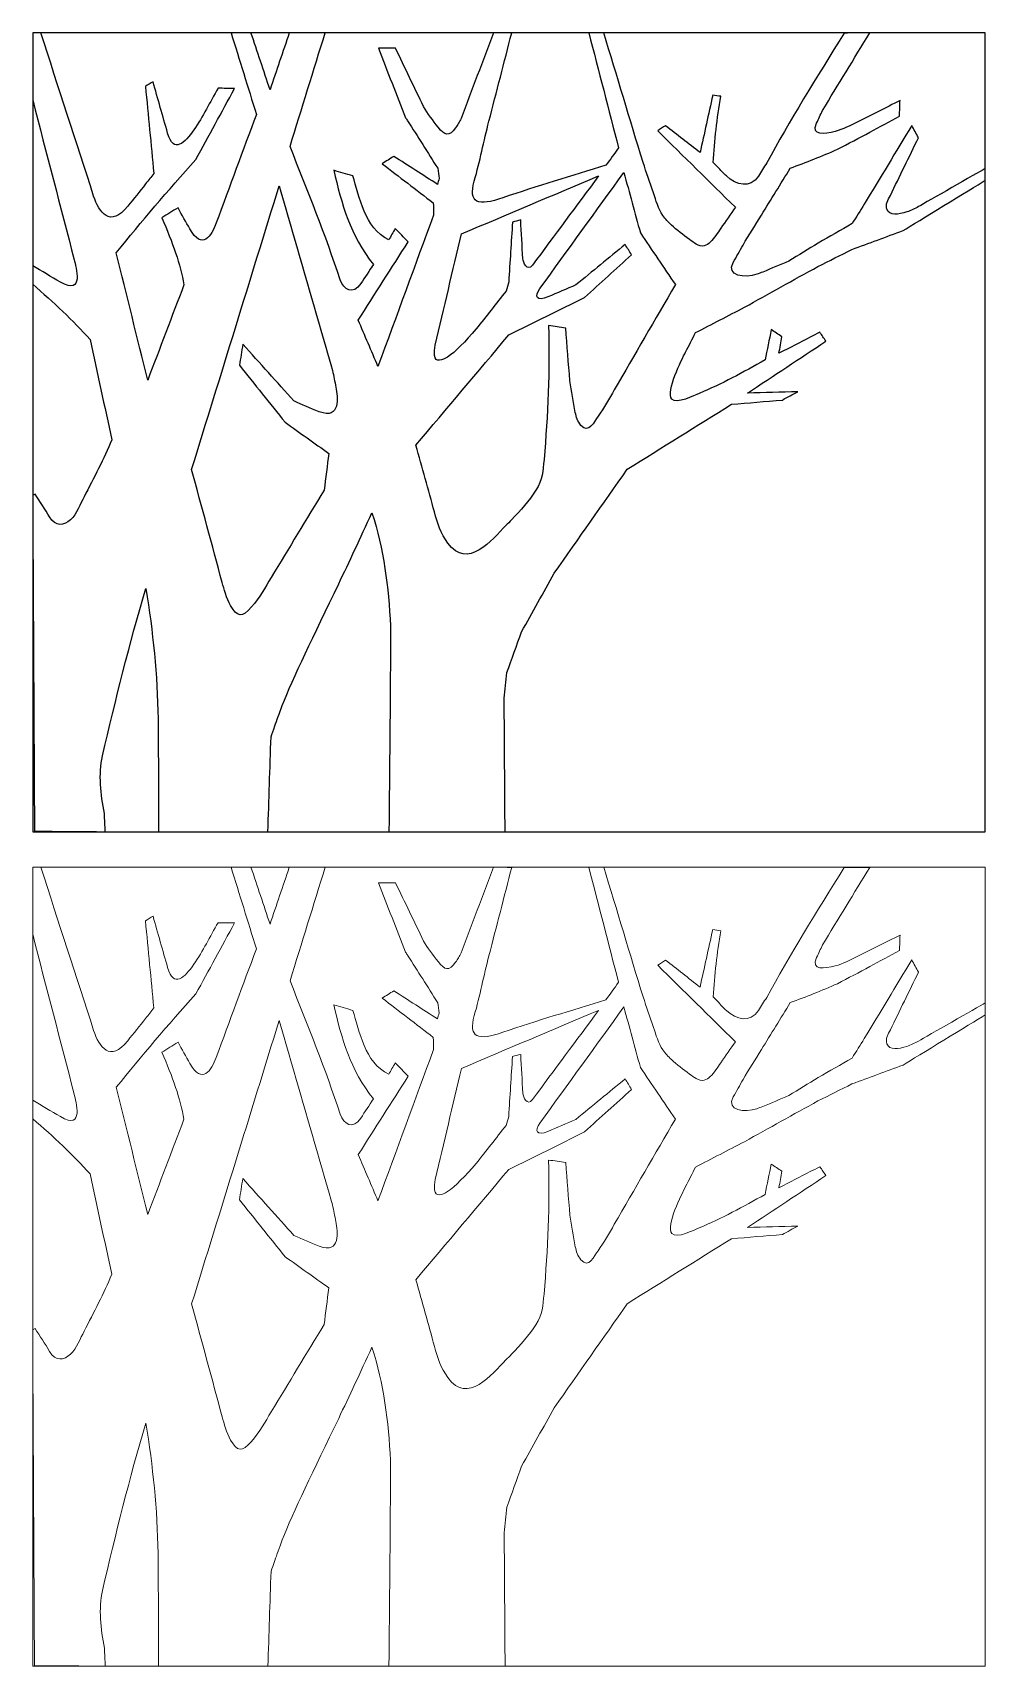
# Model space of a CAD drawing. Header units: centimetres. Extents: x -8.8 to 7.1, y -14.1 to 13.3.
import ezdxf

# ---------------------------------------------------------------- set-up
doc = ezdxf.new("R2010")
doc.units = ezdxf.units.CM
doc.header["$MEASUREMENT"] = 0
doc.layers.add('layer 1', color=7, linetype='Continuous')

msp = doc.modelspace()

# ---------------------------------------------------------------- linework, layer by layer
at = {"layer": 'layer 1', "color": 177}
for points, knots in [([(-8.82463, -0.11838), (-8.82463, -0.11838), (-8.82463, 13.27671), (-8.82463, 13.27671), (-8.82463, 13.27671), (-8.82463, 13.27671), (7.14393, 13.27671), (7.14393, 13.27671), (7.14393, 13.27671), (7.14393, 13.27671), (7.14393, -0.11838), (7.14393, -0.11838), (7.14393, -0.11838), (7.14393, -0.11838), (-8.82463, -0.11838), (-8.82463, -0.11838)], [0, 0, 0, 0, 0.2, 0.2, 0.2, 0.2, 0.4, 0.4, 0.4, 0.4, 0.6, 0.6, 0.6, 0.6, 1, 1, 1, 1]), ([(1.6523, 11.63104), (1.69603, 11.65981), (1.73993, 11.68864), (1.78373, 11.71753), (1.78373, 11.71753), (1.97652, 11.56702), (2.16962, 11.4164), (2.3624, 11.26582), (2.3624, 11.26582), (2.4331, 11.58686), (2.50358, 11.90812), (2.57442, 12.22934), (2.57442, 12.22934), (2.62023, 12.22301), (2.66615, 12.21652), (2.71205, 12.21007), (2.71205, 12.21007), (2.64741, 11.83813), (2.59958, 11.46792), (2.58439, 11.10161), (2.58439, 11.10161), (2.64134, 11.041), (2.69844, 10.98018), (2.75561, 10.91961), (2.75561, 10.91961), (2.7712, 10.90496), (2.787, 10.89039), (2.80265, 10.87571), (2.80265, 10.87571), (2.97221, 10.71773), (3.20163, 10.65868), (3.3397, 10.87436), (3.3397, 10.87436), (3.38654, 10.94745), (3.43329, 11.02041), (3.47986, 11.0934), (3.47986, 11.0934), (3.85674, 11.78866), (4.31952, 12.53108), (4.77725, 13.27088), (4.77725, 13.27088), (4.92022, 13.27151), (5.06347, 13.2721), (5.20644, 13.27277), (5.20644, 13.27277), (4.94225, 12.83909), (4.6781, 12.40535), (4.41375, 11.97178), (4.41375, 11.97178), (4.38136, 11.90183), (4.34901, 11.83207), (4.31661, 11.76229), (4.31661, 11.76229), (4.21176, 11.53623), (4.45379, 11.57626), (4.62473, 11.62143), (4.62473, 11.62143), (4.76012, 11.65677), (4.87383, 11.71986), (4.99545, 11.77869), (4.99545, 11.77869), (5.23506, 11.89831), (5.47453, 12.01774), (5.7141, 12.13738), (5.7141, 12.13738), (5.71136, 12.05141), (5.70839, 11.96558), (5.70574, 11.87985), (5.70574, 11.87985), (5.53986, 11.78933), (5.37392, 11.6988), (5.20808, 11.60858), (5.20808, 11.60858), (5.02769, 11.51305), (4.84728, 11.41759), (4.66718, 11.32222), (4.66718, 11.32222), (4.40433, 11.20829), (4.13992, 11.1038), (3.8748, 11.00564), (3.8748, 11.00564), (3.71363, 10.74334), (3.55235, 10.48079), (3.39107, 10.21857), (3.39107, 10.21857), (3.28816, 10.05158), (3.18522, 9.88473), (3.08241, 9.71774), (3.08241, 9.71774), (3.02816, 9.62007), (2.97355, 9.52224), (2.91937, 9.4246), (2.91937, 9.4246), (2.79312, 9.19764), (3.11626, 9.15824), (3.31223, 9.22808), (3.31223, 9.22808), (3.34608, 9.24035), (3.38027, 9.25238), (3.41412, 9.2646), (3.41412, 9.2646), (3.56059, 9.32573), (3.70668, 9.38685), (3.85297, 9.44801), (3.85297, 9.44801), (4.01655, 9.5487), (4.18033, 9.64928), (4.34381, 9.74993), (4.34381, 9.74993), (4.53307, 9.85888), (4.72223, 9.96779), (4.91153, 10.07667), (4.91153, 10.07667), (4.97913, 10.18538), (5.04705, 10.29408), (5.11483, 10.40268), (5.11483, 10.40268), (5.38052, 10.84236), (5.64588, 11.28198), (5.9117, 11.72142), (5.9117, 11.72142), (5.94873, 11.65328), (5.98595, 11.58491), (6.023, 11.51681), (6.023, 11.51681), (5.86591, 11.19366), (5.7087, 10.87078), (5.55169, 10.54779), (5.55169, 10.54779), (5.5164, 10.47498), (5.46435, 10.39731), (5.49264, 10.31702), (5.49264, 10.31702), (5.53243, 10.20395), (5.69401, 10.22729), (5.82712, 10.27178), (5.82712, 10.27178), (5.89901, 10.29583), (5.96131, 10.32592), (6.02468, 10.36179), (6.02468, 10.36179), (6.17668, 10.44831), (6.98437, 10.91019), (7.14393, 11.00084), (7.14393, 11.00084), (7.14393, 11.00084), (7.14393, 10.80237), (7.14393, 10.80237), (7.14393, 10.80237), (6.89194, 10.64771), (6.00276, 10.10487), (5.76526, 9.9593), (5.76526, 9.9593), (5.47964, 9.85368), (5.19379, 9.7481), (4.90777, 9.64239), (4.90777, 9.64239), (4.71803, 9.5476), (4.52808, 9.45293), (4.33812, 9.35809), (4.33812, 9.35809), (3.92753, 9.13037), (3.51703, 8.90252), (3.1065, 8.67469), (3.1065, 8.67469), (2.83319, 8.5328), (2.56002, 8.39091), (2.28681, 8.24894), (2.28681, 8.24894), (2.23137, 8.14072), (2.17576, 8.03227), (2.12028, 7.92404), (2.12028, 7.92404), (2.05381, 7.79402), (1.78522, 7.26653), (1.89014, 7.13493), (1.89014, 7.13493), (1.96353, 7.04279), (2.26615, 7.19676), (2.34787, 7.23057), (2.34787, 7.23057), (2.71847, 7.38438), (3.08599, 7.58612), (3.45326, 7.79148), (3.45326, 7.79148), (3.48702, 7.96132), (3.52072, 8.13087), (3.55446, 8.30045), (3.55446, 8.30045), (3.61428, 8.26084), (3.67395, 8.22115), (3.73387, 8.1815), (3.73387, 8.1815), (3.71736, 8.08872), (3.70098, 7.99603), (3.68457, 7.90324), (3.68457, 7.90324), (3.91332, 8.02061), (4.14188, 8.13795), (4.37017, 8.25524), (4.37017, 8.25524), (4.40409, 8.20537), (4.43782, 8.15531), (4.47147, 8.10549), (4.47147, 8.10549), (4.0337, 7.81599), (3.59579, 7.52682), (3.15819, 7.23733), (3.15819, 7.23733), (3.43855, 7.2447), (3.71889, 7.25211), (3.99933, 7.25944), (3.99933, 7.25944), (3.91381, 7.21291), (3.82815, 7.16635), (3.74231, 7.11955), (3.74231, 7.11955), (3.4576, 7.09564), (3.1725, 7.07198), (2.88756, 7.04813), (2.88756, 7.04813), (2.30564, 6.68509), (1.7239, 6.32196), (1.14183, 5.95914), (1.14183, 5.95914), (0.73415, 5.37777), (0.32639, 4.79658), (-0.08125, 4.21528), (-0.08125, 4.21528), (-0.26405, 3.88899), (-0.44664, 3.56262), (-0.62935, 3.2365), (-0.62935, 3.2365), (-0.71157, 3.00797), (-0.79365, 2.77958), (-0.8759, 2.55093), (-0.8759, 2.55093), (-0.89099, 2.40738), (-0.90617, 2.26357), (-0.92118, 2.12), (-0.92118, 2.12), (-0.91612, 1.37396), (-0.91105, 0.62762), (-0.9059, -0.11838), (-0.9059, -0.11838), (-0.9059, -0.11838), (-2.85213, -0.11838), (-2.85213, -0.11838), (-2.85213, -0.11838), (-2.84292, 0.94392), (-2.83356, 2.00619), (-2.82456, 3.06861), (-2.82456, 3.06861), (-2.82456, 3.15651), (-2.82456, 3.24467), (-2.82456, 3.3329), (-2.82456, 3.3329), (-2.86395, 3.98386), (-2.9357, 4.62563), (-3.13958, 5.22845), (-3.13958, 5.22845), (-3.33087, 4.80662), (-3.51878, 4.40751), (-3.69526, 4.03783), (-3.69526, 4.03783), (-4.10939, 3.17132), (-4.4607, 2.46501), (-4.64174, 1.99974), (-4.64174, 1.99974), (-4.69426, 1.86529), (-4.73154, 1.75007), (-4.76481, 1.6566), (-4.76481, 1.6566), (-4.79049, 1.58401), (-4.81178, 1.52387), (-4.82951, 1.47636), (-4.82951, 1.47636), (-4.84687, 0.94471), (-4.86419, 0.41322), (-4.88152, -0.11838), (-4.88152, -0.11838), (-4.88152, -0.11838), (-6.71302, -0.11838), (-6.71302, -0.11838), (-6.71302, -0.11838), (-6.71578, 0.51277), (-6.7184, 1.14415), (-6.72115, 1.77519), (-6.72115, 1.77519), (-6.73702, 2.51167), (-6.80611, 3.23951), (-6.92831, 3.95861), (-6.92831, 3.95861), (-7.20335, 3.03463), (-7.43512, 2.09659), (-7.65348, 1.15395), (-7.65348, 1.15395), (-7.72282, 0.84177), (-7.68502, 0.51611), (-7.62159, 0.18703), (-7.62159, 0.18703), (-7.61662, 0.08613), (-7.61172, -0.01467), (-7.60691, -0.11556), (-7.60691, -0.11556), (-8.00281, -0.11279), (-8.39856, -0.10981), (-8.7943, -0.10694), (-8.7943, -0.10694), (-8.80453, 1.72767), (-8.81469, 3.56216), (-8.82463, 5.39669), (-8.82463, 5.39669), (-8.82463, 5.39669), (-8.82463, 5.52236), (-8.82463, 5.52236), (-8.82463, 5.52236), (-8.81068, 5.52906), (-8.79678, 5.53597), (-8.78283, 5.54271), (-8.78283, 5.54271), (-8.70295, 5.41535), (-8.61737, 5.28997), (-8.54259, 5.16035), (-8.54259, 5.16035), (-8.44148, 4.98539), (-8.29885, 5.01245), (-8.19075, 5.11331), (-8.19075, 5.11331), (-8.08848, 5.20897), (-8.02409, 5.3801), (-7.96234, 5.498), (-7.96234, 5.498), (-7.79619, 5.81615), (-7.63312, 6.13078), (-7.49794, 6.45304), (-7.49794, 6.45304), (-7.61951, 7.01363), (-7.74131, 7.57421), (-7.86317, 8.13476), (-7.86317, 8.13476), (-8.14893, 8.45163), (-8.47149, 8.75947), (-8.82463, 9.05989), (-8.82463, 9.05989), (-8.82463, 9.05989), (-8.82463, 9.36958), (-8.82463, 9.36958), (-8.82463, 9.36958), (-8.66976, 9.27838), (-8.51506, 9.18694), (-8.36013, 9.09573), (-8.36013, 9.09573), (-7.95172, 8.85504), (-8.10162, 9.35826), (-8.12981, 9.46954), (-8.12981, 9.46954), (-8.35547, 10.36457), (-8.59924, 11.25565), (-8.82463, 12.15075), (-8.82463, 12.15075), (-8.82463, 12.15075), (-8.82463, 13.27671), (-8.82463, 13.27671), (-8.82463, 13.27671), (-8.82463, 13.27671), (-8.68902, 13.27671), (-8.68902, 13.27671), (-8.68902, 13.27671), (-8.39344, 12.36425), (-8.09766, 11.45156), (-7.80223, 10.53916), (-7.80223, 10.53916), (-7.71225, 10.26169), (-7.52512, 9.99968), (-7.23146, 10.36628), (-7.23146, 10.36628), (-7.13134, 10.4911), (-7.03124, 10.61586), (-6.93111, 10.74091), (-6.93111, 10.74091), (-6.88539, 10.80009), (-6.83957, 10.8595), (-6.79338, 10.91893), (-6.79338, 10.91893), (-6.84035, 11.40453), (-6.88737, 11.88995), (-6.93434, 12.37536), (-6.93434, 12.37536), (-6.89211, 12.40189), (-6.84982, 12.42845), (-6.80748, 12.455), (-6.80748, 12.455), (-6.72598, 12.168), (-6.64409, 11.88089), (-6.5623, 11.5939), (-6.5623, 11.5939), (-6.46101, 11.23778), (-6.27251, 11.4309), (-6.12372, 11.64744), (-6.12372, 11.64744), (-5.96928, 11.87205), (-5.85184, 12.11239), (-5.71594, 12.34481), (-5.71594, 12.34481), (-5.62395, 12.34368), (-5.53204, 12.34273), (-5.44026, 12.34174), (-5.44026, 12.34174), (-5.65637, 11.94452), (-5.87242, 11.54734), (-6.08848, 11.15027), (-6.08848, 11.15027), (-6.56051, 10.62935), (-7.00043, 10.10854), (-7.42285, 9.58772), (-7.42285, 9.58772), (-7.24734, 8.87565), (-7.07187, 8.16352), (-6.89645, 7.45165), (-6.89645, 7.45165), (-6.69383, 7.98504), (-6.49103, 8.51848), (-6.28825, 9.05203), (-6.28825, 9.05203), (-6.34586, 9.38579), (-6.47955, 9.76548), (-6.66041, 10.17355), (-6.66041, 10.17355), (-6.56978, 10.22954), (-6.47915, 10.28539), (-6.38825, 10.34132), (-6.38825, 10.34132), (-6.3222, 10.22316), (-6.25583, 10.10487), (-6.18958, 9.98684), (-6.18958, 9.98684), (-5.9841, 9.62024), (-5.82847, 9.87092), (-5.748, 10.08826), (-5.748, 10.08826), (-5.5236, 10.69447), (-5.29937, 11.30059), (-5.07506, 11.90696), (-5.07506, 11.90696), (-5.21644, 12.36359), (-5.35779, 12.82016), (-5.49917, 13.27671), (-5.49917, 13.27671), (-5.49917, 13.27671), (-5.16502, 13.27671), (-5.16502, 13.27671), (-5.16502, 13.27671), (-5.0586, 12.95816), (-4.95243, 12.63956), (-4.84621, 12.32094), (-4.84621, 12.32094), (-4.73841, 12.63874), (-4.63074, 12.95668), (-4.52303, 13.27452), (-4.52303, 13.27452), (-4.48608, 13.27521), (-4.44916, 13.27592), (-4.4124, 13.27671), (-4.4124, 13.27671), (-4.4124, 13.27671), (-3.92018, 13.27671), (-3.92018, 13.27671), (-3.92018, 13.27671), (-4.11709, 12.64176), (-4.31405, 12.00647), (-4.51094, 11.37128), (-4.51094, 11.37128), (-4.21426, 10.62573), (-3.91339, 9.88007), (-3.67067, 9.1341), (-3.67067, 9.1341), (-3.61553, 8.96551), (-3.45164, 8.87398), (-3.32398, 9.07), (-3.32398, 9.07), (-3.25396, 9.17733), (-3.18373, 9.28477), (-3.11386, 9.39205), (-3.11386, 9.39205), (-3.50067, 9.87166), (-3.64759, 10.41692), (-3.77859, 10.97013), (-3.77859, 10.97013), (-3.67204, 10.93842), (-3.566, 10.90686), (-3.45984, 10.87522), (-3.45984, 10.87522), (-3.3388, 10.52711), (-3.27141, 10.00424), (-2.85598, 9.8046), (-2.85598, 9.8046), (-2.81979, 9.86784), (-2.78382, 9.93104), (-2.74755, 9.99419), (-2.74755, 9.99419), (-2.67523, 9.9199), (-2.60296, 9.84554), (-2.5303, 9.77128), (-2.5303, 9.77128), (-2.80954, 9.33374), (-3.08827, 8.89633), (-3.36746, 8.45879), (-3.36746, 8.45879), (-3.25697, 8.20041), (-3.1467, 7.94159), (-3.03636, 7.68324), (-3.03636, 7.68324), (-2.72617, 8.52827), (-2.41601, 9.37357), (-2.1058, 10.21859), (-2.1058, 10.21859), (-2.10715, 10.2869), (-2.10818, 10.355), (-2.10957, 10.42333), (-2.10957, 10.42333), (-2.39525, 10.64244), (-2.68083, 10.86128), (-2.96665, 11.08022), (-2.96665, 11.08022), (-2.90122, 11.12125), (-2.83565, 11.16237), (-2.77, 11.20345), (-2.77, 11.20345), (-2.52628, 11.04673), (-2.28263, 10.89018), (-2.03895, 10.73354), (-2.03895, 10.73354), (-2.02971, 10.76692), (-2.02026, 10.80018), (-2.01085, 10.83364), (-2.01085, 10.83364), (-2.01862, 10.89018), (-2.02659, 10.94675), (-2.03448, 11.00307), (-2.03448, 11.00307), (-2.20295, 11.26891), (-2.37165, 11.53479), (-2.54029, 11.80032), (-2.54029, 11.80032), (-2.55124, 11.81716), (-2.5621, 11.83397), (-2.57278, 11.85072), (-2.57278, 11.85072), (-2.72523, 12.23889), (-2.87758, 12.62674), (-3.03005, 13.01475), (-3.03005, 13.01475), (-2.93421, 13.01475), (-2.83867, 13.01475), (-2.74313, 13.01475), (-2.74313, 13.01475), (-2.5857, 12.68869), (-2.42834, 12.36278), (-2.27092, 12.037), (-2.27092, 12.037), (-2.21401, 11.91908), (-2.10847, 11.80258), (-2.02836, 11.6936), (-2.02836, 11.6936), (-1.91978, 11.54642), (-1.84305, 11.53046), (-1.73695, 11.68204), (-1.73695, 11.68204), (-1.69899, 11.73666), (-1.66678, 11.78016), (-1.64407, 11.83986), (-1.64407, 11.83986), (-1.46212, 12.31836), (-1.28012, 12.79697), (-1.09845, 13.2754), (-1.09845, 13.2754), (-0.99703, 13.27433), (-0.89561, 13.27331), (-0.79409, 13.27222), (-0.79409, 13.27222), (-0.92176, 12.77872), (-1.04922, 12.28512), (-1.17664, 11.79142), (-1.17664, 11.79142), (-1.26429, 11.45887), (-1.32655, 11.1215), (-1.42231, 10.78891), (-1.42231, 10.78891), (-1.52919, 10.41672), (-1.35601, 10.36457), (-0.94146, 10.50866), (-0.94146, 10.50866), (-0.37351, 10.70611), (0.20963, 10.87217), (0.78542, 11.05395), (0.78542, 11.05395), (0.85563, 11.1512), (0.92597, 11.24848), (0.9963, 11.34579), (0.9963, 11.34579), (0.8299, 11.98941), (0.66331, 12.63305), (0.49709, 13.27671), (0.49709, 13.27671), (0.49709, 13.27671), (0.74773, 13.27671), (0.74773, 13.27671), (0.74773, 13.27671), (0.96719, 12.55201), (1.18677, 11.8272), (1.40633, 11.10252), (1.40633, 11.10252), (1.46468, 10.93207), (1.52291, 10.76136), (1.58119, 10.59081), (1.58119, 10.59081), (1.6245, 10.46412), (1.65839, 10.32565), (1.73848, 10.21192), (1.73848, 10.21192), (1.7799, 10.15278), (1.82828, 10.10362), (1.88324, 10.05241), (1.88324, 10.05241), (1.97361, 9.96822), (2.07451, 9.88647), (2.18731, 9.80745), (2.18731, 9.80745), (2.24998, 9.76366), (2.33967, 9.68262), (2.42996, 9.70481), (2.42996, 9.70481), (2.46819, 9.71429), (2.50331, 9.73758), (2.53352, 9.76562), (2.53352, 9.76562), (2.60552, 9.83186), (2.65697, 9.92152), (2.71055, 9.9984), (2.71055, 9.9984), (2.79173, 10.11579), (2.8728, 10.23292), (2.95396, 10.34989), (2.95396, 10.34989), (2.52004, 10.77699), (2.08605, 11.20398), (1.6523, 11.63104)], [0, 0, 0, 0, 0.00613497, 0.00613497, 0.00613497, 0.00613497, 0.01226994, 0.01226994, 0.01226994, 0.01226994, 0.01840491, 0.01840491, 0.01840491, 0.01840491, 0.02453988, 0.02453988, 0.02453988, 0.02453988, 0.03067485, 0.03067485, 0.03067485, 0.03067485, 0.03680982, 0.03680982, 0.03680982, 0.03680982, 0.04294479, 0.04294479, 0.04294479, 0.04294479, 0.04907975, 0.04907975, 0.04907975, 0.04907975, 0.05521472, 0.05521472, 0.05521472, 0.05521472, 0.06134969, 0.06134969, 0.06134969, 0.06134969, 0.06748466, 0.06748466, 0.06748466, 0.06748466, 0.07361963, 0.07361963, 0.07361963, 0.07361963, 0.0797546, 0.0797546, 0.0797546, 0.0797546, 0.08588957, 0.08588957, 0.08588957, 0.08588957, 0.09202454, 0.09202454, 0.09202454, 0.09202454, 0.09815951, 0.09815951, 0.09815951, 0.09815951, 0.10429448, 0.10429448, 0.10429448, 0.10429448, 0.11042945, 0.11042945, 0.11042945, 0.11042945, 0.11656442, 0.11656442, 0.11656442, 0.11656442, 0.12269939, 0.12269939, 0.12269939, 0.12269939, 0.12883436, 0.12883436, 0.12883436, 0.12883436, 0.13496933, 0.13496933, 0.13496933, 0.13496933, 0.14110429, 0.14110429, 0.14110429, 0.14110429, 0.14723926, 0.14723926, 0.14723926, 0.14723926, 0.15337423, 0.15337423, 0.15337423, 0.15337423, 0.1595092, 0.1595092, 0.1595092, 0.1595092, 0.16564417, 0.16564417, 0.16564417, 0.16564417, 0.17177914, 0.17177914, 0.17177914, 0.17177914, 0.17791411, 0.17791411, 0.17791411, 0.17791411, 0.18404908, 0.18404908, 0.18404908, 0.18404908, 0.19018405, 0.19018405, 0.19018405, 0.19018405, 0.19631902, 0.19631902, 0.19631902, 0.19631902, 0.20245399, 0.20245399, 0.20245399, 0.20245399, 0.20858896, 0.20858896, 0.20858896, 0.20858896, 0.21472393, 0.21472393, 0.21472393, 0.21472393, 0.2208589, 0.2208589, 0.2208589, 0.2208589, 0.22699387, 0.22699387, 0.22699387, 0.22699387, 0.23312883, 0.23312883, 0.23312883, 0.23312883, 0.2392638, 0.2392638, 0.2392638, 0.2392638, 0.24539877, 0.24539877, 0.24539877, 0.24539877, 0.25153374, 0.25153374, 0.25153374, 0.25153374, 0.25766871, 0.25766871, 0.25766871, 0.25766871, 0.26380368, 0.26380368, 0.26380368, 0.26380368, 0.26993865, 0.26993865, 0.26993865, 0.26993865, 0.27607362, 0.27607362, 0.27607362, 0.27607362, 0.28220859, 0.28220859, 0.28220859, 0.28220859, 0.28834356, 0.28834356, 0.28834356, 0.28834356, 0.29447853, 0.29447853, 0.29447853, 0.29447853, 0.3006135, 0.3006135, 0.3006135, 0.3006135, 0.30674847, 0.30674847, 0.30674847, 0.30674847, 0.31288344, 0.31288344, 0.31288344, 0.31288344, 0.3190184, 0.3190184, 0.3190184, 0.3190184, 0.32515337, 0.32515337, 0.32515337, 0.32515337, 0.33128834, 0.33128834, 0.33128834, 0.33128834, 0.33742331, 0.33742331, 0.33742331, 0.33742331, 0.34355828, 0.34355828, 0.34355828, 0.34355828, 0.34969325, 0.34969325, 0.34969325, 0.34969325, 0.35582822, 0.35582822, 0.35582822, 0.35582822, 0.36196319, 0.36196319, 0.36196319, 0.36196319, 0.36809816, 0.36809816, 0.36809816, 0.36809816, 0.37423313, 0.37423313, 0.37423313, 0.37423313, 0.3803681, 0.3803681, 0.3803681, 0.3803681, 0.38650307, 0.38650307, 0.38650307, 0.38650307, 0.39263804, 0.39263804, 0.39263804, 0.39263804, 0.39877301, 0.39877301, 0.39877301, 0.39877301, 0.40490798, 0.40490798, 0.40490798, 0.40490798, 0.41104294, 0.41104294, 0.41104294, 0.41104294, 0.41717791, 0.41717791, 0.41717791, 0.41717791, 0.42331288, 0.42331288, 0.42331288, 0.42331288, 0.42944785, 0.42944785, 0.42944785, 0.42944785, 0.43558282, 0.43558282, 0.43558282, 0.43558282, 0.44171779, 0.44171779, 0.44171779, 0.44171779, 0.44785276, 0.44785276, 0.44785276, 0.44785276, 0.45398773, 0.45398773, 0.45398773, 0.45398773, 0.4601227, 0.4601227, 0.4601227, 0.4601227, 0.46625767, 0.46625767, 0.46625767, 0.46625767, 0.47239264, 0.47239264, 0.47239264, 0.47239264, 0.47852761, 0.47852761, 0.47852761, 0.47852761, 0.48466258, 0.48466258, 0.48466258, 0.48466258, 0.49079755, 0.49079755, 0.49079755, 0.49079755, 0.49693252, 0.49693252, 0.49693252, 0.49693252, 0.50306748, 0.50306748, 0.50306748, 0.50306748, 0.50920245, 0.50920245, 0.50920245, 0.50920245, 0.51533742, 0.51533742, 0.51533742, 0.51533742, 0.52147239, 0.52147239, 0.52147239, 0.52147239, 0.52760736, 0.52760736, 0.52760736, 0.52760736, 0.53374233, 0.53374233, 0.53374233, 0.53374233, 0.5398773, 0.5398773, 0.5398773, 0.5398773, 0.54601227, 0.54601227, 0.54601227, 0.54601227, 0.55214724, 0.55214724, 0.55214724, 0.55214724, 0.55828221, 0.55828221, 0.55828221, 0.55828221, 0.56441718, 0.56441718, 0.56441718, 0.56441718, 0.57055215, 0.57055215, 0.57055215, 0.57055215, 0.57668712, 0.57668712, 0.57668712, 0.57668712, 0.58282209, 0.58282209, 0.58282209, 0.58282209, 0.58895706, 0.58895706, 0.58895706, 0.58895706, 0.59509202, 0.59509202, 0.59509202, 0.59509202, 0.60122699, 0.60122699, 0.60122699, 0.60122699, 0.60736196, 0.60736196, 0.60736196, 0.60736196, 0.61349693, 0.61349693, 0.61349693, 0.61349693, 0.6196319, 0.6196319, 0.6196319, 0.6196319, 0.62576687, 0.62576687, 0.62576687, 0.62576687, 0.63190184, 0.63190184, 0.63190184, 0.63190184, 0.63803681, 0.63803681, 0.63803681, 0.63803681, 0.64417178, 0.64417178, 0.64417178, 0.64417178, 0.65030675, 0.65030675, 0.65030675, 0.65030675, 0.65644172, 0.65644172, 0.65644172, 0.65644172, 0.66257669, 0.66257669, 0.66257669, 0.66257669, 0.66871166, 0.66871166, 0.66871166, 0.66871166, 0.67484663, 0.67484663, 0.67484663, 0.67484663, 0.6809816, 0.6809816, 0.6809816, 0.6809816, 0.68711656, 0.68711656, 0.68711656, 0.68711656, 0.69325153, 0.69325153, 0.69325153, 0.69325153, 0.6993865, 0.6993865, 0.6993865, 0.6993865, 0.70552147, 0.70552147, 0.70552147, 0.70552147, 0.71165644, 0.71165644, 0.71165644, 0.71165644, 0.71779141, 0.71779141, 0.71779141, 0.71779141, 0.72392638, 0.72392638, 0.72392638, 0.72392638, 0.73006135, 0.73006135, 0.73006135, 0.73006135, 0.73619632, 0.73619632, 0.73619632, 0.73619632, 0.74233129, 0.74233129, 0.74233129, 0.74233129, 0.74846626, 0.74846626, 0.74846626, 0.74846626, 0.75460123, 0.75460123, 0.75460123, 0.75460123, 0.7607362, 0.7607362, 0.7607362, 0.7607362, 0.76687117, 0.76687117, 0.76687117, 0.76687117, 0.77300613, 0.77300613, 0.77300613, 0.77300613, 0.7791411, 0.7791411, 0.7791411, 0.7791411, 0.78527607, 0.78527607, 0.78527607, 0.78527607, 0.79141104, 0.79141104, 0.79141104, 0.79141104, 0.79754601, 0.79754601, 0.79754601, 0.79754601, 0.80368098, 0.80368098, 0.80368098, 0.80368098, 0.80981595, 0.80981595, 0.80981595, 0.80981595, 0.81595092, 0.81595092, 0.81595092, 0.81595092, 0.82208589, 0.82208589, 0.82208589, 0.82208589, 0.82822086, 0.82822086, 0.82822086, 0.82822086, 0.83435583, 0.83435583, 0.83435583, 0.83435583, 0.8404908, 0.8404908, 0.8404908, 0.8404908, 0.84662577, 0.84662577, 0.84662577, 0.84662577, 0.85276074, 0.85276074, 0.85276074, 0.85276074, 0.85889571, 0.85889571, 0.85889571, 0.85889571, 0.86503067, 0.86503067, 0.86503067, 0.86503067, 0.87116564, 0.87116564, 0.87116564, 0.87116564, 0.87730061, 0.87730061, 0.87730061, 0.87730061, 0.88343558, 0.88343558, 0.88343558, 0.88343558, 0.88957055, 0.88957055, 0.88957055, 0.88957055, 0.89570552, 0.89570552, 0.89570552, 0.89570552, 0.90184049, 0.90184049, 0.90184049, 0.90184049, 0.90797546, 0.90797546, 0.90797546, 0.90797546, 0.91411043, 0.91411043, 0.91411043, 0.91411043, 0.9202454, 0.9202454, 0.9202454, 0.9202454, 0.92638037, 0.92638037, 0.92638037, 0.92638037, 0.93251534, 0.93251534, 0.93251534, 0.93251534, 0.93865031, 0.93865031, 0.93865031, 0.93865031, 0.94478528, 0.94478528, 0.94478528, 0.94478528, 0.95092025, 0.95092025, 0.95092025, 0.95092025, 0.95705521, 0.95705521, 0.95705521, 0.95705521, 0.96319018, 0.96319018, 0.96319018, 0.96319018, 0.96932515, 0.96932515, 0.96932515, 0.96932515, 0.97546012, 0.97546012, 0.97546012, 0.97546012, 0.98159509, 0.98159509, 0.98159509, 0.98159509, 0.98773006, 0.98773006, 0.98773006, 0.98773006, 1, 1, 1, 1]), ([(-4.69287, 10.70844), (-5.18187, 9.12425), (-5.67074, 7.53988), (-6.15965, 5.95558), (-6.15965, 5.95558), (-5.98873, 5.32415), (-5.81804, 4.69271), (-5.64705, 4.06128), (-5.64705, 4.06128), (-5.61822, 3.95525), (-5.57686, 3.79775), (-5.50692, 3.6745), (-5.50692, 3.6745), (-5.39643, 3.48098), (-5.31435, 3.46712), (-5.15463, 3.65086), (-5.15463, 3.65086), (-5.0191, 3.80657), (-4.92932, 3.97743), (-4.82667, 4.14682), (-4.82667, 4.14682), (-4.531, 4.6341), (-4.23537, 5.12156), (-3.93974, 5.60869), (-3.93974, 5.60869), (-3.91321, 5.81376), (-3.88662, 6.01873), (-3.8598, 6.22384), (-3.8598, 6.22384), (-4.10401, 6.39783), (-4.34835, 6.57199), (-4.59259, 6.74607), (-4.59259, 6.74607), (-4.84828, 7.06475), (-5.10378, 7.38315), (-5.35935, 7.70176), (-5.35935, 7.70176), (-5.34017, 7.81972), (-5.321, 7.93734), (-5.30179, 8.05522), (-5.30179, 8.05522), (-5.01597, 7.73801), (-4.73029, 7.42085), (-4.44431, 7.10357), (-4.44431, 7.10357), (-4.30494, 7.04339), (-4.17322, 6.98222), (-4.02037, 6.92353), (-4.02037, 6.92353), (-3.65813, 6.78446), (-3.70925, 7.17266), (-3.74189, 7.33471), (-3.74189, 7.33471), (-3.76101, 7.42878), (-3.78015, 7.52269), (-3.79916, 7.61655), (-3.79916, 7.61655), (-4.09681, 8.64722), (-4.39489, 9.67773), (-4.69287, 10.70844)], [0, 0, 0, 0, 0.0625, 0.0625, 0.0625, 0.0625, 0.125, 0.125, 0.125, 0.125, 0.1875, 0.1875, 0.1875, 0.1875, 0.25, 0.25, 0.25, 0.25, 0.3125, 0.3125, 0.3125, 0.3125, 0.375, 0.375, 0.375, 0.375, 0.4375, 0.4375, 0.4375, 0.4375, 0.5, 0.5, 0.5, 0.5, 0.5625, 0.5625, 0.5625, 0.5625, 0.625, 0.625, 0.625, 0.625, 0.6875, 0.6875, 0.6875, 0.6875, 0.75, 0.75, 0.75, 0.75, 0.8125, 0.8125, 0.8125, 0.8125, 0.875, 0.875, 0.875, 0.875, 1, 1, 1, 1]), ([(1.08568, 10.93234), (0.61595, 10.28404), (0.1462, 9.63575), (-0.32338, 8.98737), (-0.32338, 8.98737), (-0.42194, 8.85179), (-0.37089, 8.76968), (-0.18954, 8.84735), (-0.18954, 8.84735), (-0.0327, 8.91433), (0.12426, 8.98162), (0.28117, 9.04857), (0.28117, 9.04857), (0.55656, 9.27511), (0.83212, 9.50151), (1.10749, 9.72811), (1.10749, 9.72811), (1.14261, 9.6692), (1.17765, 9.61067), (1.21251, 9.55185), (1.21251, 9.55185), (0.95034, 9.31374), (0.68832, 9.07572), (0.42618, 8.83762), (0.42618, 8.83762), (0.00294, 8.62834), (-0.42033, 8.41906), (-0.84366, 8.2098), (-0.84366, 8.2098), (-1.3632, 7.59358), (-1.88238, 6.97744), (-2.40181, 6.3614), (-2.40181, 6.3614), (-2.29782, 5.98883), (-2.19145, 5.61682), (-2.08982, 5.24382), (-2.08982, 5.24382), (-2.03918, 5.05814), (-1.98294, 4.88184), (-1.86649, 4.72077), (-1.86649, 4.72077), (-1.53287, 4.25854), (-1.12362, 4.7829), (-0.89236, 5.01644), (-0.89236, 5.01644), (-0.86084, 5.04806), (-0.82951, 5.08), (-0.7979, 5.11227), (-0.7979, 5.11227), (-0.647, 5.26759), (-0.49938, 5.43059), (-0.39127, 5.60618), (-0.39127, 5.60618), (-0.28051, 5.78625), (-0.27028, 5.9253), (-0.25358, 6.12033), (-0.25358, 6.12033), (-0.18835, 6.86927), (-0.1571, 7.61811), (-0.1768, 8.36726), (-0.1768, 8.36726), (-0.08102, 8.35341), (0.01483, 8.34007), (0.11076, 8.32621), (0.11076, 8.32621), (0.13396, 8.03148), (0.15702, 7.73627), (0.18024, 7.44146), (0.18024, 7.44146), (0.21078, 7.26546), (0.241, 7.08935), (0.27138, 6.91332), (0.27138, 6.91332), (0.28535, 6.83233), (0.30944, 6.7653), (0.3662, 6.69492), (0.3662, 6.69492), (0.49136, 6.53962), (0.59229, 6.761), (0.6531, 6.8472), (0.6531, 6.8472), (0.75336, 6.98854), (0.84191, 7.13734), (0.92443, 7.2904), (0.92443, 7.2904), (1.26533, 7.87834), (1.60654, 8.46604), (1.94784, 9.05394), (1.94784, 9.05394), (1.75254, 9.34243), (1.55722, 9.63093), (1.3618, 9.91945), (1.3618, 9.91945), (1.26981, 10.2568), (1.17765, 10.59454), (1.08568, 10.93234)], [0, 0, 0, 0, 0.04, 0.04, 0.04, 0.04, 0.08, 0.08, 0.08, 0.08, 0.12, 0.12, 0.12, 0.12, 0.16, 0.16, 0.16, 0.16, 0.2, 0.2, 0.2, 0.2, 0.24, 0.24, 0.24, 0.24, 0.28, 0.28, 0.28, 0.28, 0.32, 0.32, 0.32, 0.32, 0.36, 0.36, 0.36, 0.36, 0.4, 0.4, 0.4, 0.4, 0.44, 0.44, 0.44, 0.44, 0.48, 0.48, 0.48, 0.48, 0.52, 0.52, 0.52, 0.52, 0.56, 0.56, 0.56, 0.56, 0.6, 0.6, 0.6, 0.6, 0.64, 0.64, 0.64, 0.64, 0.68, 0.68, 0.68, 0.68, 0.72, 0.72, 0.72, 0.72, 0.76, 0.76, 0.76, 0.76, 0.8, 0.8, 0.8, 0.8, 0.84, 0.84, 0.84, 0.84, 0.88, 0.88, 0.88, 0.88, 0.92, 0.92, 0.92, 0.92, 1, 1, 1, 1]), ([(0.66172, 10.8759), (-0.10458, 10.55183), (-0.87089, 10.22792), (-1.637, 9.90381), (-1.637, 9.90381), (-1.78363, 9.28318), (-1.93025, 8.66242), (-2.07679, 8.04172), (-2.07679, 8.04172), (-2.08471, 7.9796), (-2.09452, 7.91593), (-2.08982, 7.86735), (-2.08982, 7.86735), (-2.07688, 7.73916), (-1.95248, 7.78551), (-1.87086, 7.8393), (-1.87086, 7.8393), (-1.74205, 7.9236), (-1.57375, 8.099), (-1.38953, 8.31075), (-1.38953, 8.31075), (-1.22294, 8.52247), (-1.05634, 8.73416), (-0.8899, 8.94583), (-0.8899, 8.94583), (-0.87496, 8.99677), (-0.8603, 9.04755), (-0.84548, 9.09834), (-0.84548, 9.09834), (-0.82434, 9.43308), (-0.80301, 9.76764), (-0.78182, 10.10239), (-0.78182, 10.10239), (-0.73599, 10.11402), (-0.69021, 10.12561), (-0.64455, 10.1373), (-0.64455, 10.1373), (-0.63267, 9.92126), (-0.62037, 9.70492), (-0.60847, 9.4888), (-0.60847, 9.4888), (-0.60491, 9.42528), (-0.53378, 9.26373), (-0.44762, 9.38001), (-0.44762, 9.38001), (-0.07796, 9.87852), (0.29176, 10.37732), (0.66172, 10.8759)], [0, 0, 0, 0, 0.07692308, 0.07692308, 0.07692308, 0.07692308, 0.15384615, 0.15384615, 0.15384615, 0.15384615, 0.23076923, 0.23076923, 0.23076923, 0.23076923, 0.30769231, 0.30769231, 0.30769231, 0.30769231, 0.38461538, 0.38461538, 0.38461538, 0.38461538, 0.46153846, 0.46153846, 0.46153846, 0.46153846, 0.53846154, 0.53846154, 0.53846154, 0.53846154, 0.61538462, 0.61538462, 0.61538462, 0.61538462, 0.69230769, 0.69230769, 0.69230769, 0.69230769, 0.76923077, 0.76923077, 0.76923077, 0.76923077, 0.84615385, 0.84615385, 0.84615385, 0.84615385, 1, 1, 1, 1])]:
    msp.add_open_spline(points, degree=3, knots=knots, dxfattribs=at)
at = {"layer": 'layer 1', "color": 242, "lineweight": 9}
for points, knots in [([(-8.82463, -14.10403), (-8.82463, -14.10403), (-8.82463, -0.70894), (-8.82463, -0.70894), (-8.82463, -0.70894), (-8.82463, -0.70894), (7.14393, -0.70894), (7.14393, -0.70894), (7.14393, -0.70894), (7.14393, -0.70894), (7.14393, -14.10403), (7.14393, -14.10403), (7.14393, -14.10403), (7.14393, -14.10403), (-8.82463, -14.10403), (-8.82463, -14.10403)], [0, 0, 0, 0, 0.2, 0.2, 0.2, 0.2, 0.4, 0.4, 0.4, 0.4, 0.6, 0.6, 0.6, 0.6, 1, 1, 1, 1]), ([(1.6523, -2.35461), (1.69603, -2.32584), (1.73993, -2.29701), (1.78373, -2.26812), (1.78373, -2.26812), (1.97652, -2.41863), (2.16962, -2.56925), (2.3624, -2.71983), (2.3624, -2.71983), (2.4331, -2.39879), (2.50358, -2.07753), (2.57442, -1.75631), (2.57442, -1.75631), (2.62023, -1.76264), (2.66615, -1.76913), (2.71205, -1.77558), (2.71205, -1.77558), (2.64741, -2.14752), (2.59958, -2.51773), (2.58439, -2.88404), (2.58439, -2.88404), (2.64134, -2.94465), (2.69844, -3.00547), (2.75561, -3.06604), (2.75561, -3.06604), (2.7712, -3.08069), (2.787, -3.09526), (2.80265, -3.10994), (2.80265, -3.10994), (2.97221, -3.26792), (3.20163, -3.32697), (3.3397, -3.11129), (3.3397, -3.11129), (3.38654, -3.0382), (3.43329, -2.96524), (3.47986, -2.89225), (3.47986, -2.89225), (3.85674, -2.19699), (4.31952, -1.45457), (4.77725, -0.71477), (4.77725, -0.71477), (4.92022, -0.71414), (5.06347, -0.71355), (5.20644, -0.71288), (5.20644, -0.71288), (4.94225, -1.14656), (4.6781, -1.5803), (4.41375, -2.01387), (4.41375, -2.01387), (4.38136, -2.08382), (4.34901, -2.15358), (4.31661, -2.22336), (4.31661, -2.22336), (4.21176, -2.44942), (4.45379, -2.40939), (4.62473, -2.36422), (4.62473, -2.36422), (4.76012, -2.32888), (4.87383, -2.26579), (4.99545, -2.20696), (4.99545, -2.20696), (5.23506, -2.08734), (5.47453, -1.96791), (5.7141, -1.84827), (5.7141, -1.84827), (5.71136, -1.93424), (5.70839, -2.02007), (5.70574, -2.1058), (5.70574, -2.1058), (5.53986, -2.19632), (5.37392, -2.28685), (5.20808, -2.37707), (5.20808, -2.37707), (5.02769, -2.4726), (4.84728, -2.56806), (4.66718, -2.66343), (4.66718, -2.66343), (4.40433, -2.77736), (4.13992, -2.88185), (3.8748, -2.98001), (3.8748, -2.98001), (3.71363, -3.24231), (3.55235, -3.50486), (3.39107, -3.76708), (3.39107, -3.76708), (3.28816, -3.93407), (3.18522, -4.10092), (3.08241, -4.26791), (3.08241, -4.26791), (3.02816, -4.36558), (2.97355, -4.46341), (2.91937, -4.56105), (2.91937, -4.56105), (2.79312, -4.78801), (3.11626, -4.82741), (3.31223, -4.75757), (3.31223, -4.75757), (3.34608, -4.7453), (3.38027, -4.73327), (3.41412, -4.72105), (3.41412, -4.72105), (3.56059, -4.65992), (3.70668, -4.5988), (3.85297, -4.53764), (3.85297, -4.53764), (4.01655, -4.43695), (4.18033, -4.33637), (4.34381, -4.23572), (4.34381, -4.23572), (4.53307, -4.12677), (4.72223, -4.01786), (4.91153, -3.90898), (4.91153, -3.90898), (4.97913, -3.80027), (5.04705, -3.69157), (5.11483, -3.58297), (5.11483, -3.58297), (5.38052, -3.14329), (5.64588, -2.70367), (5.9117, -2.26423), (5.9117, -2.26423), (5.94873, -2.33237), (5.98595, -2.40074), (6.023, -2.46884), (6.023, -2.46884), (5.86591, -2.79199), (5.7087, -3.11487), (5.55169, -3.43786), (5.55169, -3.43786), (5.5164, -3.51067), (5.46435, -3.58834), (5.49264, -3.66863), (5.49264, -3.66863), (5.53243, -3.7817), (5.69401, -3.75836), (5.82712, -3.71387), (5.82712, -3.71387), (5.89901, -3.68982), (5.96131, -3.65973), (6.02468, -3.62386), (6.02468, -3.62386), (6.17668, -3.53734), (6.98437, -3.07546), (7.14393, -2.98481), (7.14393, -2.98481), (7.14393, -2.98481), (7.14393, -3.18328), (7.14393, -3.18328), (7.14393, -3.18328), (6.89194, -3.33794), (6.00276, -3.88078), (5.76526, -4.02635), (5.76526, -4.02635), (5.47964, -4.13197), (5.19379, -4.23755), (4.90777, -4.34326), (4.90777, -4.34326), (4.71803, -4.43805), (4.52808, -4.53272), (4.33812, -4.62756), (4.33812, -4.62756), (3.92753, -4.85528), (3.51703, -5.08313), (3.1065, -5.31096), (3.1065, -5.31096), (2.83319, -5.45285), (2.56002, -5.59474), (2.28681, -5.73671), (2.28681, -5.73671), (2.23137, -5.84493), (2.17576, -5.95338), (2.12028, -6.06161), (2.12028, -6.06161), (2.05381, -6.19163), (1.78522, -6.71912), (1.89014, -6.85072), (1.89014, -6.85072), (1.96353, -6.94286), (2.26615, -6.78889), (2.34787, -6.75508), (2.34787, -6.75508), (2.71847, -6.60127), (3.08599, -6.39953), (3.45326, -6.19417), (3.45326, -6.19417), (3.48702, -6.02433), (3.52072, -5.85478), (3.55446, -5.6852), (3.55446, -5.6852), (3.61428, -5.72481), (3.67395, -5.7645), (3.73387, -5.80415), (3.73387, -5.80415), (3.71736, -5.89693), (3.70098, -5.98962), (3.68457, -6.08241), (3.68457, -6.08241), (3.91332, -5.96504), (4.14188, -5.8477), (4.37017, -5.73041), (4.37017, -5.73041), (4.40409, -5.78028), (4.43782, -5.83034), (4.47147, -5.88016), (4.47147, -5.88016), (4.0337, -6.16966), (3.59579, -6.45883), (3.15819, -6.74832), (3.15819, -6.74832), (3.43855, -6.74095), (3.71889, -6.73354), (3.99933, -6.72621), (3.99933, -6.72621), (3.91381, -6.77274), (3.82815, -6.8193), (3.74231, -6.8661), (3.74231, -6.8661), (3.4576, -6.89001), (3.1725, -6.91367), (2.88756, -6.93752), (2.88756, -6.93752), (2.30564, -7.30056), (1.7239, -7.66369), (1.14183, -8.02651), (1.14183, -8.02651), (0.73415, -8.60788), (0.32639, -9.18907), (-0.08125, -9.77037), (-0.08125, -9.77037), (-0.26405, -10.09666), (-0.44664, -10.42303), (-0.62935, -10.74915), (-0.62935, -10.74915), (-0.71157, -10.97768), (-0.79365, -11.20607), (-0.8759, -11.43472), (-0.8759, -11.43472), (-0.89099, -11.57827), (-0.90617, -11.72208), (-0.92118, -11.86565), (-0.92118, -11.86565), (-0.91612, -12.61169), (-0.91105, -13.35803), (-0.9059, -14.10403), (-0.9059, -14.10403), (-0.9059, -14.10403), (-2.85213, -14.10403), (-2.85213, -14.10403), (-2.85213, -14.10403), (-2.84292, -13.04173), (-2.83356, -11.97946), (-2.82456, -10.91704), (-2.82456, -10.91704), (-2.82456, -10.82914), (-2.82456, -10.74098), (-2.82456, -10.65275), (-2.82456, -10.65275), (-2.86395, -10.00179), (-2.9357, -9.36002), (-3.13958, -8.7572), (-3.13958, -8.7572), (-3.33087, -9.17903), (-3.51878, -9.57814), (-3.69526, -9.94782), (-3.69526, -9.94782), (-4.10939, -10.81433), (-4.4607, -11.52064), (-4.64174, -11.98591), (-4.64174, -11.98591), (-4.69426, -12.12036), (-4.73154, -12.23558), (-4.76481, -12.32905), (-4.76481, -12.32905), (-4.79049, -12.40164), (-4.81178, -12.46178), (-4.82951, -12.50929), (-4.82951, -12.50929), (-4.84687, -13.04094), (-4.86419, -13.57243), (-4.88152, -14.10403), (-4.88152, -14.10403), (-4.88152, -14.10403), (-6.71302, -14.10403), (-6.71302, -14.10403), (-6.71302, -14.10403), (-6.71578, -13.47288), (-6.7184, -12.8415), (-6.72115, -12.21046), (-6.72115, -12.21046), (-6.73702, -11.47398), (-6.80611, -10.74614), (-6.92831, -10.02704), (-6.92831, -10.02704), (-7.20335, -10.95102), (-7.43512, -11.88906), (-7.65348, -12.8317), (-7.65348, -12.8317), (-7.72282, -13.14388), (-7.68502, -13.46954), (-7.62159, -13.79862), (-7.62159, -13.79862), (-7.61662, -13.89952), (-7.61172, -14.00032), (-7.60691, -14.10121), (-7.60691, -14.10121), (-8.00281, -14.09844), (-8.39856, -14.09546), (-8.7943, -14.09259), (-8.7943, -14.09259), (-8.80453, -12.25798), (-8.81469, -10.42349), (-8.82463, -8.58896), (-8.82463, -8.58896), (-8.82463, -8.58896), (-8.82463, -8.46329), (-8.82463, -8.46329), (-8.82463, -8.46329), (-8.81068, -8.45659), (-8.79678, -8.44968), (-8.78283, -8.44294), (-8.78283, -8.44294), (-8.70295, -8.5703), (-8.61737, -8.69568), (-8.54259, -8.8253), (-8.54259, -8.8253), (-8.44148, -9.00026), (-8.29885, -8.9732), (-8.19075, -8.87234), (-8.19075, -8.87234), (-8.08848, -8.77668), (-8.02409, -8.60555), (-7.96234, -8.48765), (-7.96234, -8.48765), (-7.79619, -8.1695), (-7.63312, -7.85487), (-7.49794, -7.53261), (-7.49794, -7.53261), (-7.61951, -6.97202), (-7.74131, -6.41144), (-7.86317, -5.85089), (-7.86317, -5.85089), (-8.14893, -5.53402), (-8.47149, -5.22618), (-8.82463, -4.92576), (-8.82463, -4.92576), (-8.82463, -4.92576), (-8.82463, -4.61607), (-8.82463, -4.61607), (-8.82463, -4.61607), (-8.66976, -4.70727), (-8.51506, -4.79871), (-8.36013, -4.88992), (-8.36013, -4.88992), (-7.95172, -5.13061), (-8.10162, -4.62739), (-8.12981, -4.51611), (-8.12981, -4.51611), (-8.35547, -3.62108), (-8.59924, -2.73), (-8.82463, -1.8349), (-8.82463, -1.8349), (-8.82463, -1.8349), (-8.82463, -0.70894), (-8.82463, -0.70894), (-8.82463, -0.70894), (-8.82463, -0.70894), (-8.68902, -0.70894), (-8.68902, -0.70894), (-8.68902, -0.70894), (-8.39344, -1.6214), (-8.09766, -2.53409), (-7.80223, -3.44649), (-7.80223, -3.44649), (-7.71225, -3.72396), (-7.52512, -3.98597), (-7.23146, -3.61937), (-7.23146, -3.61937), (-7.13134, -3.49455), (-7.03124, -3.36979), (-6.93111, -3.24474), (-6.93111, -3.24474), (-6.88539, -3.18556), (-6.83957, -3.12615), (-6.79338, -3.06672), (-6.79338, -3.06672), (-6.84035, -2.58112), (-6.88737, -2.0957), (-6.93434, -1.61029), (-6.93434, -1.61029), (-6.89211, -1.58376), (-6.84982, -1.5572), (-6.80748, -1.53065), (-6.80748, -1.53065), (-6.72598, -1.81765), (-6.64409, -2.10476), (-6.5623, -2.39175), (-6.5623, -2.39175), (-6.46101, -2.74787), (-6.27251, -2.55475), (-6.12372, -2.33821), (-6.12372, -2.33821), (-5.96928, -2.1136), (-5.85184, -1.87326), (-5.71594, -1.64084), (-5.71594, -1.64084), (-5.62395, -1.64197), (-5.53204, -1.64292), (-5.44026, -1.64391), (-5.44026, -1.64391), (-5.65637, -2.04113), (-5.87242, -2.43831), (-6.08848, -2.83538), (-6.08848, -2.83538), (-6.56051, -3.3563), (-7.00043, -3.87711), (-7.42285, -4.39793), (-7.42285, -4.39793), (-7.24734, -5.11), (-7.07187, -5.82213), (-6.89645, -6.534), (-6.89645, -6.534), (-6.69383, -6.00061), (-6.49103, -5.46717), (-6.28825, -4.93362), (-6.28825, -4.93362), (-6.34586, -4.59986), (-6.47955, -4.22017), (-6.66041, -3.8121), (-6.66041, -3.8121), (-6.56978, -3.75611), (-6.47915, -3.70026), (-6.38825, -3.64433), (-6.38825, -3.64433), (-6.3222, -3.76249), (-6.25583, -3.88078), (-6.18958, -3.99881), (-6.18958, -3.99881), (-5.9841, -4.36541), (-5.82847, -4.11473), (-5.748, -3.89739), (-5.748, -3.89739), (-5.5236, -3.29118), (-5.29937, -2.68506), (-5.07506, -2.07869), (-5.07506, -2.07869), (-5.21644, -1.62206), (-5.35779, -1.16549), (-5.49917, -0.70894), (-5.49917, -0.70894), (-5.49917, -0.70894), (-5.16502, -0.70894), (-5.16502, -0.70894), (-5.16502, -0.70894), (-5.0586, -1.02749), (-4.95243, -1.34609), (-4.84621, -1.66471), (-4.84621, -1.66471), (-4.73841, -1.34691), (-4.63074, -1.02897), (-4.52303, -0.71113), (-4.52303, -0.71113), (-4.48608, -0.71044), (-4.44916, -0.70973), (-4.4124, -0.70894), (-4.4124, -0.70894), (-4.4124, -0.70894), (-3.92018, -0.70894), (-3.92018, -0.70894), (-3.92018, -0.70894), (-4.11709, -1.34389), (-4.31405, -1.97918), (-4.51094, -2.61437), (-4.51094, -2.61437), (-4.21426, -3.35992), (-3.91339, -4.10558), (-3.67067, -4.85155), (-3.67067, -4.85155), (-3.61553, -5.02014), (-3.45164, -5.11167), (-3.32398, -4.91565), (-3.32398, -4.91565), (-3.25396, -4.80832), (-3.18373, -4.70088), (-3.11386, -4.5936), (-3.11386, -4.5936), (-3.50067, -4.11399), (-3.64759, -3.56873), (-3.77859, -3.01552), (-3.77859, -3.01552), (-3.67204, -3.04723), (-3.566, -3.07879), (-3.45984, -3.11043), (-3.45984, -3.11043), (-3.3388, -3.45854), (-3.27141, -3.98141), (-2.85598, -4.18105), (-2.85598, -4.18105), (-2.81979, -4.11781), (-2.78382, -4.05461), (-2.74755, -3.99146), (-2.74755, -3.99146), (-2.67523, -4.06575), (-2.60296, -4.14011), (-2.5303, -4.21437), (-2.5303, -4.21437), (-2.80954, -4.65191), (-3.08827, -5.08932), (-3.36746, -5.52686), (-3.36746, -5.52686), (-3.25697, -5.78524), (-3.1467, -6.04406), (-3.03636, -6.30241), (-3.03636, -6.30241), (-2.72617, -5.45738), (-2.41601, -4.61208), (-2.1058, -3.76706), (-2.1058, -3.76706), (-2.10715, -3.69875), (-2.10818, -3.63065), (-2.10957, -3.56232), (-2.10957, -3.56232), (-2.39525, -3.34321), (-2.68083, -3.12437), (-2.96665, -2.90543), (-2.96665, -2.90543), (-2.90122, -2.8644), (-2.83565, -2.82328), (-2.77, -2.7822), (-2.77, -2.7822), (-2.52628, -2.93892), (-2.28263, -3.09547), (-2.03895, -3.25211), (-2.03895, -3.25211), (-2.02971, -3.21873), (-2.02026, -3.18547), (-2.01085, -3.15201), (-2.01085, -3.15201), (-2.01862, -3.09547), (-2.02659, -3.0389), (-2.03448, -2.98258), (-2.03448, -2.98258), (-2.20295, -2.71674), (-2.37165, -2.45086), (-2.54029, -2.18533), (-2.54029, -2.18533), (-2.55124, -2.16849), (-2.5621, -2.15168), (-2.57278, -2.13493), (-2.57278, -2.13493), (-2.72523, -1.74676), (-2.87758, -1.35891), (-3.03005, -0.9709), (-3.03005, -0.9709), (-2.93421, -0.9709), (-2.83867, -0.9709), (-2.74313, -0.9709), (-2.74313, -0.9709), (-2.5857, -1.29696), (-2.42834, -1.62287), (-2.27092, -1.94865), (-2.27092, -1.94865), (-2.21401, -2.06657), (-2.10847, -2.18307), (-2.02836, -2.29205), (-2.02836, -2.29205), (-1.91978, -2.43923), (-1.84305, -2.45519), (-1.73695, -2.30361), (-1.73695, -2.30361), (-1.69899, -2.24899), (-1.66678, -2.20549), (-1.64407, -2.14579), (-1.64407, -2.14579), (-1.46212, -1.66729), (-1.28012, -1.18868), (-1.09845, -0.71025), (-1.09845, -0.71025), (-0.99703, -0.71132), (-0.89561, -0.71234), (-0.79409, -0.71343), (-0.79409, -0.71343), (-0.92176, -1.20693), (-1.04922, -1.70053), (-1.17664, -2.19423), (-1.17664, -2.19423), (-1.26429, -2.52678), (-1.32655, -2.86415), (-1.42231, -3.19674), (-1.42231, -3.19674), (-1.52919, -3.56893), (-1.35601, -3.62108), (-0.94146, -3.47699), (-0.94146, -3.47699), (-0.37351, -3.27954), (0.20963, -3.11348), (0.78542, -2.9317), (0.78542, -2.9317), (0.85563, -2.83445), (0.92597, -2.73717), (0.9963, -2.63986), (0.9963, -2.63986), (0.8299, -1.99624), (0.66331, -1.3526), (0.49709, -0.70894), (0.49709, -0.70894), (0.49709, -0.70894), (0.74773, -0.70894), (0.74773, -0.70894), (0.74773, -0.70894), (0.96719, -1.43364), (1.18677, -2.15845), (1.40633, -2.88313), (1.40633, -2.88313), (1.46468, -3.05358), (1.52291, -3.22429), (1.58119, -3.39484), (1.58119, -3.39484), (1.6245, -3.52153), (1.65839, -3.66), (1.73848, -3.77373), (1.73848, -3.77373), (1.7799, -3.83287), (1.82828, -3.88203), (1.88324, -3.93324), (1.88324, -3.93324), (1.97361, -4.01743), (2.07451, -4.09918), (2.18731, -4.1782), (2.18731, -4.1782), (2.24998, -4.22199), (2.33967, -4.30303), (2.42996, -4.28084), (2.42996, -4.28084), (2.46819, -4.27136), (2.50331, -4.24807), (2.53352, -4.22003), (2.53352, -4.22003), (2.60552, -4.15379), (2.65697, -4.06413), (2.71055, -3.98725), (2.71055, -3.98725), (2.79173, -3.86986), (2.8728, -3.75273), (2.95396, -3.63576), (2.95396, -3.63576), (2.52004, -3.20866), (2.08605, -2.78167), (1.6523, -2.35461)], [0, 0, 0, 0, 0.00613497, 0.00613497, 0.00613497, 0.00613497, 0.01226994, 0.01226994, 0.01226994, 0.01226994, 0.01840491, 0.01840491, 0.01840491, 0.01840491, 0.02453988, 0.02453988, 0.02453988, 0.02453988, 0.03067485, 0.03067485, 0.03067485, 0.03067485, 0.03680982, 0.03680982, 0.03680982, 0.03680982, 0.04294479, 0.04294479, 0.04294479, 0.04294479, 0.04907975, 0.04907975, 0.04907975, 0.04907975, 0.05521472, 0.05521472, 0.05521472, 0.05521472, 0.06134969, 0.06134969, 0.06134969, 0.06134969, 0.06748466, 0.06748466, 0.06748466, 0.06748466, 0.07361963, 0.07361963, 0.07361963, 0.07361963, 0.0797546, 0.0797546, 0.0797546, 0.0797546, 0.08588957, 0.08588957, 0.08588957, 0.08588957, 0.09202454, 0.09202454, 0.09202454, 0.09202454, 0.09815951, 0.09815951, 0.09815951, 0.09815951, 0.10429448, 0.10429448, 0.10429448, 0.10429448, 0.11042945, 0.11042945, 0.11042945, 0.11042945, 0.11656442, 0.11656442, 0.11656442, 0.11656442, 0.12269939, 0.12269939, 0.12269939, 0.12269939, 0.12883436, 0.12883436, 0.12883436, 0.12883436, 0.13496933, 0.13496933, 0.13496933, 0.13496933, 0.14110429, 0.14110429, 0.14110429, 0.14110429, 0.14723926, 0.14723926, 0.14723926, 0.14723926, 0.15337423, 0.15337423, 0.15337423, 0.15337423, 0.1595092, 0.1595092, 0.1595092, 0.1595092, 0.16564417, 0.16564417, 0.16564417, 0.16564417, 0.17177914, 0.17177914, 0.17177914, 0.17177914, 0.17791411, 0.17791411, 0.17791411, 0.17791411, 0.18404908, 0.18404908, 0.18404908, 0.18404908, 0.19018405, 0.19018405, 0.19018405, 0.19018405, 0.19631902, 0.19631902, 0.19631902, 0.19631902, 0.20245399, 0.20245399, 0.20245399, 0.20245399, 0.20858896, 0.20858896, 0.20858896, 0.20858896, 0.21472393, 0.21472393, 0.21472393, 0.21472393, 0.2208589, 0.2208589, 0.2208589, 0.2208589, 0.22699387, 0.22699387, 0.22699387, 0.22699387, 0.23312883, 0.23312883, 0.23312883, 0.23312883, 0.2392638, 0.2392638, 0.2392638, 0.2392638, 0.24539877, 0.24539877, 0.24539877, 0.24539877, 0.25153374, 0.25153374, 0.25153374, 0.25153374, 0.25766871, 0.25766871, 0.25766871, 0.25766871, 0.26380368, 0.26380368, 0.26380368, 0.26380368, 0.26993865, 0.26993865, 0.26993865, 0.26993865, 0.27607362, 0.27607362, 0.27607362, 0.27607362, 0.28220859, 0.28220859, 0.28220859, 0.28220859, 0.28834356, 0.28834356, 0.28834356, 0.28834356, 0.29447853, 0.29447853, 0.29447853, 0.29447853, 0.3006135, 0.3006135, 0.3006135, 0.3006135, 0.30674847, 0.30674847, 0.30674847, 0.30674847, 0.31288344, 0.31288344, 0.31288344, 0.31288344, 0.3190184, 0.3190184, 0.3190184, 0.3190184, 0.32515337, 0.32515337, 0.32515337, 0.32515337, 0.33128834, 0.33128834, 0.33128834, 0.33128834, 0.33742331, 0.33742331, 0.33742331, 0.33742331, 0.34355828, 0.34355828, 0.34355828, 0.34355828, 0.34969325, 0.34969325, 0.34969325, 0.34969325, 0.35582822, 0.35582822, 0.35582822, 0.35582822, 0.36196319, 0.36196319, 0.36196319, 0.36196319, 0.36809816, 0.36809816, 0.36809816, 0.36809816, 0.37423313, 0.37423313, 0.37423313, 0.37423313, 0.3803681, 0.3803681, 0.3803681, 0.3803681, 0.38650307, 0.38650307, 0.38650307, 0.38650307, 0.39263804, 0.39263804, 0.39263804, 0.39263804, 0.39877301, 0.39877301, 0.39877301, 0.39877301, 0.40490798, 0.40490798, 0.40490798, 0.40490798, 0.41104294, 0.41104294, 0.41104294, 0.41104294, 0.41717791, 0.41717791, 0.41717791, 0.41717791, 0.42331288, 0.42331288, 0.42331288, 0.42331288, 0.42944785, 0.42944785, 0.42944785, 0.42944785, 0.43558282, 0.43558282, 0.43558282, 0.43558282, 0.44171779, 0.44171779, 0.44171779, 0.44171779, 0.44785276, 0.44785276, 0.44785276, 0.44785276, 0.45398773, 0.45398773, 0.45398773, 0.45398773, 0.4601227, 0.4601227, 0.4601227, 0.4601227, 0.46625767, 0.46625767, 0.46625767, 0.46625767, 0.47239264, 0.47239264, 0.47239264, 0.47239264, 0.47852761, 0.47852761, 0.47852761, 0.47852761, 0.48466258, 0.48466258, 0.48466258, 0.48466258, 0.49079755, 0.49079755, 0.49079755, 0.49079755, 0.49693252, 0.49693252, 0.49693252, 0.49693252, 0.50306748, 0.50306748, 0.50306748, 0.50306748, 0.50920245, 0.50920245, 0.50920245, 0.50920245, 0.51533742, 0.51533742, 0.51533742, 0.51533742, 0.52147239, 0.52147239, 0.52147239, 0.52147239, 0.52760736, 0.52760736, 0.52760736, 0.52760736, 0.53374233, 0.53374233, 0.53374233, 0.53374233, 0.5398773, 0.5398773, 0.5398773, 0.5398773, 0.54601227, 0.54601227, 0.54601227, 0.54601227, 0.55214724, 0.55214724, 0.55214724, 0.55214724, 0.55828221, 0.55828221, 0.55828221, 0.55828221, 0.56441718, 0.56441718, 0.56441718, 0.56441718, 0.57055215, 0.57055215, 0.57055215, 0.57055215, 0.57668712, 0.57668712, 0.57668712, 0.57668712, 0.58282209, 0.58282209, 0.58282209, 0.58282209, 0.58895706, 0.58895706, 0.58895706, 0.58895706, 0.59509202, 0.59509202, 0.59509202, 0.59509202, 0.60122699, 0.60122699, 0.60122699, 0.60122699, 0.60736196, 0.60736196, 0.60736196, 0.60736196, 0.61349693, 0.61349693, 0.61349693, 0.61349693, 0.6196319, 0.6196319, 0.6196319, 0.6196319, 0.62576687, 0.62576687, 0.62576687, 0.62576687, 0.63190184, 0.63190184, 0.63190184, 0.63190184, 0.63803681, 0.63803681, 0.63803681, 0.63803681, 0.64417178, 0.64417178, 0.64417178, 0.64417178, 0.65030675, 0.65030675, 0.65030675, 0.65030675, 0.65644172, 0.65644172, 0.65644172, 0.65644172, 0.66257669, 0.66257669, 0.66257669, 0.66257669, 0.66871166, 0.66871166, 0.66871166, 0.66871166, 0.67484663, 0.67484663, 0.67484663, 0.67484663, 0.6809816, 0.6809816, 0.6809816, 0.6809816, 0.68711656, 0.68711656, 0.68711656, 0.68711656, 0.69325153, 0.69325153, 0.69325153, 0.69325153, 0.6993865, 0.6993865, 0.6993865, 0.6993865, 0.70552147, 0.70552147, 0.70552147, 0.70552147, 0.71165644, 0.71165644, 0.71165644, 0.71165644, 0.71779141, 0.71779141, 0.71779141, 0.71779141, 0.72392638, 0.72392638, 0.72392638, 0.72392638, 0.73006135, 0.73006135, 0.73006135, 0.73006135, 0.73619632, 0.73619632, 0.73619632, 0.73619632, 0.74233129, 0.74233129, 0.74233129, 0.74233129, 0.74846626, 0.74846626, 0.74846626, 0.74846626, 0.75460123, 0.75460123, 0.75460123, 0.75460123, 0.7607362, 0.7607362, 0.7607362, 0.7607362, 0.76687117, 0.76687117, 0.76687117, 0.76687117, 0.77300613, 0.77300613, 0.77300613, 0.77300613, 0.7791411, 0.7791411, 0.7791411, 0.7791411, 0.78527607, 0.78527607, 0.78527607, 0.78527607, 0.79141104, 0.79141104, 0.79141104, 0.79141104, 0.79754601, 0.79754601, 0.79754601, 0.79754601, 0.80368098, 0.80368098, 0.80368098, 0.80368098, 0.80981595, 0.80981595, 0.80981595, 0.80981595, 0.81595092, 0.81595092, 0.81595092, 0.81595092, 0.82208589, 0.82208589, 0.82208589, 0.82208589, 0.82822086, 0.82822086, 0.82822086, 0.82822086, 0.83435583, 0.83435583, 0.83435583, 0.83435583, 0.8404908, 0.8404908, 0.8404908, 0.8404908, 0.84662577, 0.84662577, 0.84662577, 0.84662577, 0.85276074, 0.85276074, 0.85276074, 0.85276074, 0.85889571, 0.85889571, 0.85889571, 0.85889571, 0.86503067, 0.86503067, 0.86503067, 0.86503067, 0.87116564, 0.87116564, 0.87116564, 0.87116564, 0.87730061, 0.87730061, 0.87730061, 0.87730061, 0.88343558, 0.88343558, 0.88343558, 0.88343558, 0.88957055, 0.88957055, 0.88957055, 0.88957055, 0.89570552, 0.89570552, 0.89570552, 0.89570552, 0.90184049, 0.90184049, 0.90184049, 0.90184049, 0.90797546, 0.90797546, 0.90797546, 0.90797546, 0.91411043, 0.91411043, 0.91411043, 0.91411043, 0.9202454, 0.9202454, 0.9202454, 0.9202454, 0.92638037, 0.92638037, 0.92638037, 0.92638037, 0.93251534, 0.93251534, 0.93251534, 0.93251534, 0.93865031, 0.93865031, 0.93865031, 0.93865031, 0.94478528, 0.94478528, 0.94478528, 0.94478528, 0.95092025, 0.95092025, 0.95092025, 0.95092025, 0.95705521, 0.95705521, 0.95705521, 0.95705521, 0.96319018, 0.96319018, 0.96319018, 0.96319018, 0.96932515, 0.96932515, 0.96932515, 0.96932515, 0.97546012, 0.97546012, 0.97546012, 0.97546012, 0.98159509, 0.98159509, 0.98159509, 0.98159509, 0.98773006, 0.98773006, 0.98773006, 0.98773006, 1, 1, 1, 1]), ([(-4.69287, -3.27721), (-5.18187, -4.8614), (-5.67074, -6.44577), (-6.15965, -8.03007), (-6.15965, -8.03007), (-5.98873, -8.6615), (-5.81804, -9.29294), (-5.64705, -9.92437), (-5.64705, -9.92437), (-5.61822, -10.0304), (-5.57686, -10.1879), (-5.50692, -10.31115), (-5.50692, -10.31115), (-5.39643, -10.50467), (-5.31435, -10.51853), (-5.15463, -10.33479), (-5.15463, -10.33479), (-5.0191, -10.17908), (-4.92932, -10.00822), (-4.82667, -9.83883), (-4.82667, -9.83883), (-4.531, -9.35155), (-4.23537, -8.86409), (-3.93974, -8.37696), (-3.93974, -8.37696), (-3.91321, -8.17189), (-3.88662, -7.96692), (-3.8598, -7.76181), (-3.8598, -7.76181), (-4.10401, -7.58782), (-4.34835, -7.41366), (-4.59259, -7.23958), (-4.59259, -7.23958), (-4.84828, -6.9209), (-5.10378, -6.6025), (-5.35935, -6.28389), (-5.35935, -6.28389), (-5.34017, -6.16593), (-5.321, -6.04831), (-5.30179, -5.93043), (-5.30179, -5.93043), (-5.01597, -6.24764), (-4.73029, -6.5648), (-4.44431, -6.88208), (-4.44431, -6.88208), (-4.30494, -6.94226), (-4.17322, -7.00343), (-4.02037, -7.06212), (-4.02037, -7.06212), (-3.65813, -7.20119), (-3.70925, -6.81299), (-3.74189, -6.65094), (-3.74189, -6.65094), (-3.76101, -6.55687), (-3.78015, -6.46296), (-3.79916, -6.3691), (-3.79916, -6.3691), (-4.09681, -5.33843), (-4.39489, -4.30792), (-4.69287, -3.27721)], [0, 0, 0, 0, 0.0625, 0.0625, 0.0625, 0.0625, 0.125, 0.125, 0.125, 0.125, 0.1875, 0.1875, 0.1875, 0.1875, 0.25, 0.25, 0.25, 0.25, 0.3125, 0.3125, 0.3125, 0.3125, 0.375, 0.375, 0.375, 0.375, 0.4375, 0.4375, 0.4375, 0.4375, 0.5, 0.5, 0.5, 0.5, 0.5625, 0.5625, 0.5625, 0.5625, 0.625, 0.625, 0.625, 0.625, 0.6875, 0.6875, 0.6875, 0.6875, 0.75, 0.75, 0.75, 0.75, 0.8125, 0.8125, 0.8125, 0.8125, 0.875, 0.875, 0.875, 0.875, 1, 1, 1, 1]), ([(1.08568, -3.05331), (0.61595, -3.70161), (0.1462, -4.3499), (-0.32338, -4.99828), (-0.32338, -4.99828), (-0.42194, -5.13386), (-0.37089, -5.21597), (-0.18954, -5.1383), (-0.18954, -5.1383), (-0.0327, -5.07132), (0.12426, -5.00403), (0.28117, -4.93708), (0.28117, -4.93708), (0.55656, -4.71054), (0.83212, -4.48414), (1.10749, -4.25754), (1.10749, -4.25754), (1.14261, -4.31645), (1.17765, -4.37498), (1.21251, -4.4338), (1.21251, -4.4338), (0.95034, -4.67191), (0.68832, -4.90993), (0.42618, -5.14803), (0.42618, -5.14803), (0.00294, -5.35731), (-0.42033, -5.56659), (-0.84366, -5.77585), (-0.84366, -5.77585), (-1.3632, -6.39207), (-1.88238, -7.00821), (-2.40181, -7.62425), (-2.40181, -7.62425), (-2.29782, -7.99682), (-2.19145, -8.36883), (-2.08982, -8.74183), (-2.08982, -8.74183), (-2.03918, -8.92751), (-1.98294, -9.10381), (-1.86649, -9.26488), (-1.86649, -9.26488), (-1.53287, -9.72711), (-1.12362, -9.20275), (-0.89236, -8.96921), (-0.89236, -8.96921), (-0.86084, -8.93759), (-0.82951, -8.90565), (-0.7979, -8.87338), (-0.7979, -8.87338), (-0.647, -8.71806), (-0.49938, -8.55506), (-0.39127, -8.37947), (-0.39127, -8.37947), (-0.28051, -8.1994), (-0.27028, -8.06035), (-0.25358, -7.86532), (-0.25358, -7.86532), (-0.18835, -7.11638), (-0.1571, -6.36754), (-0.1768, -5.61839), (-0.1768, -5.61839), (-0.08102, -5.63224), (0.01483, -5.64558), (0.11076, -5.65944), (0.11076, -5.65944), (0.13396, -5.95417), (0.15702, -6.24938), (0.18024, -6.54419), (0.18024, -6.54419), (0.21078, -6.72019), (0.241, -6.8963), (0.27138, -7.07233), (0.27138, -7.07233), (0.28535, -7.15332), (0.30944, -7.22035), (0.3662, -7.29073), (0.3662, -7.29073), (0.49136, -7.44603), (0.59229, -7.22465), (0.6531, -7.13845), (0.6531, -7.13845), (0.75336, -6.99711), (0.84191, -6.84831), (0.92443, -6.69525), (0.92443, -6.69525), (1.26533, -6.10731), (1.60654, -5.51961), (1.94784, -4.93171), (1.94784, -4.93171), (1.75254, -4.64322), (1.55722, -4.35472), (1.3618, -4.0662), (1.3618, -4.0662), (1.26981, -3.72885), (1.17765, -3.39111), (1.08568, -3.05331)], [0, 0, 0, 0, 0.04, 0.04, 0.04, 0.04, 0.08, 0.08, 0.08, 0.08, 0.12, 0.12, 0.12, 0.12, 0.16, 0.16, 0.16, 0.16, 0.2, 0.2, 0.2, 0.2, 0.24, 0.24, 0.24, 0.24, 0.28, 0.28, 0.28, 0.28, 0.32, 0.32, 0.32, 0.32, 0.36, 0.36, 0.36, 0.36, 0.4, 0.4, 0.4, 0.4, 0.44, 0.44, 0.44, 0.44, 0.48, 0.48, 0.48, 0.48, 0.52, 0.52, 0.52, 0.52, 0.56, 0.56, 0.56, 0.56, 0.6, 0.6, 0.6, 0.6, 0.64, 0.64, 0.64, 0.64, 0.68, 0.68, 0.68, 0.68, 0.72, 0.72, 0.72, 0.72, 0.76, 0.76, 0.76, 0.76, 0.8, 0.8, 0.8, 0.8, 0.84, 0.84, 0.84, 0.84, 0.88, 0.88, 0.88, 0.88, 0.92, 0.92, 0.92, 0.92, 1, 1, 1, 1]), ([(0.66172, -3.10975), (-0.10458, -3.43382), (-0.87089, -3.75773), (-1.637, -4.08184), (-1.637, -4.08184), (-1.78363, -4.70247), (-1.93025, -5.32323), (-2.07679, -5.94393), (-2.07679, -5.94393), (-2.08471, -6.00605), (-2.09452, -6.06972), (-2.08982, -6.1183), (-2.08982, -6.1183), (-2.07688, -6.24649), (-1.95248, -6.20014), (-1.87086, -6.14635), (-1.87086, -6.14635), (-1.74205, -6.06205), (-1.57375, -5.88665), (-1.38953, -5.6749), (-1.38953, -5.6749), (-1.22294, -5.46318), (-1.05634, -5.25149), (-0.8899, -5.03982), (-0.8899, -5.03982), (-0.87496, -4.98888), (-0.8603, -4.9381), (-0.84548, -4.88731), (-0.84548, -4.88731), (-0.82434, -4.55257), (-0.80301, -4.21801), (-0.78182, -3.88326), (-0.78182, -3.88326), (-0.73599, -3.87163), (-0.69021, -3.86004), (-0.64455, -3.84835), (-0.64455, -3.84835), (-0.63267, -4.06439), (-0.62037, -4.28073), (-0.60847, -4.49685), (-0.60847, -4.49685), (-0.60491, -4.56037), (-0.53378, -4.72192), (-0.44762, -4.60564), (-0.44762, -4.60564), (-0.07796, -4.10713), (0.29176, -3.60833), (0.66172, -3.10975)], [0, 0, 0, 0, 0.07692308, 0.07692308, 0.07692308, 0.07692308, 0.15384615, 0.15384615, 0.15384615, 0.15384615, 0.23076923, 0.23076923, 0.23076923, 0.23076923, 0.30769231, 0.30769231, 0.30769231, 0.30769231, 0.38461538, 0.38461538, 0.38461538, 0.38461538, 0.46153846, 0.46153846, 0.46153846, 0.46153846, 0.53846154, 0.53846154, 0.53846154, 0.53846154, 0.61538462, 0.61538462, 0.61538462, 0.61538462, 0.69230769, 0.69230769, 0.69230769, 0.69230769, 0.76923077, 0.76923077, 0.76923077, 0.76923077, 0.84615385, 0.84615385, 0.84615385, 0.84615385, 1, 1, 1, 1])]:
    msp.add_open_spline(points, degree=3, knots=knots, dxfattribs=at)

doc.saveas('drawing.dxf')
